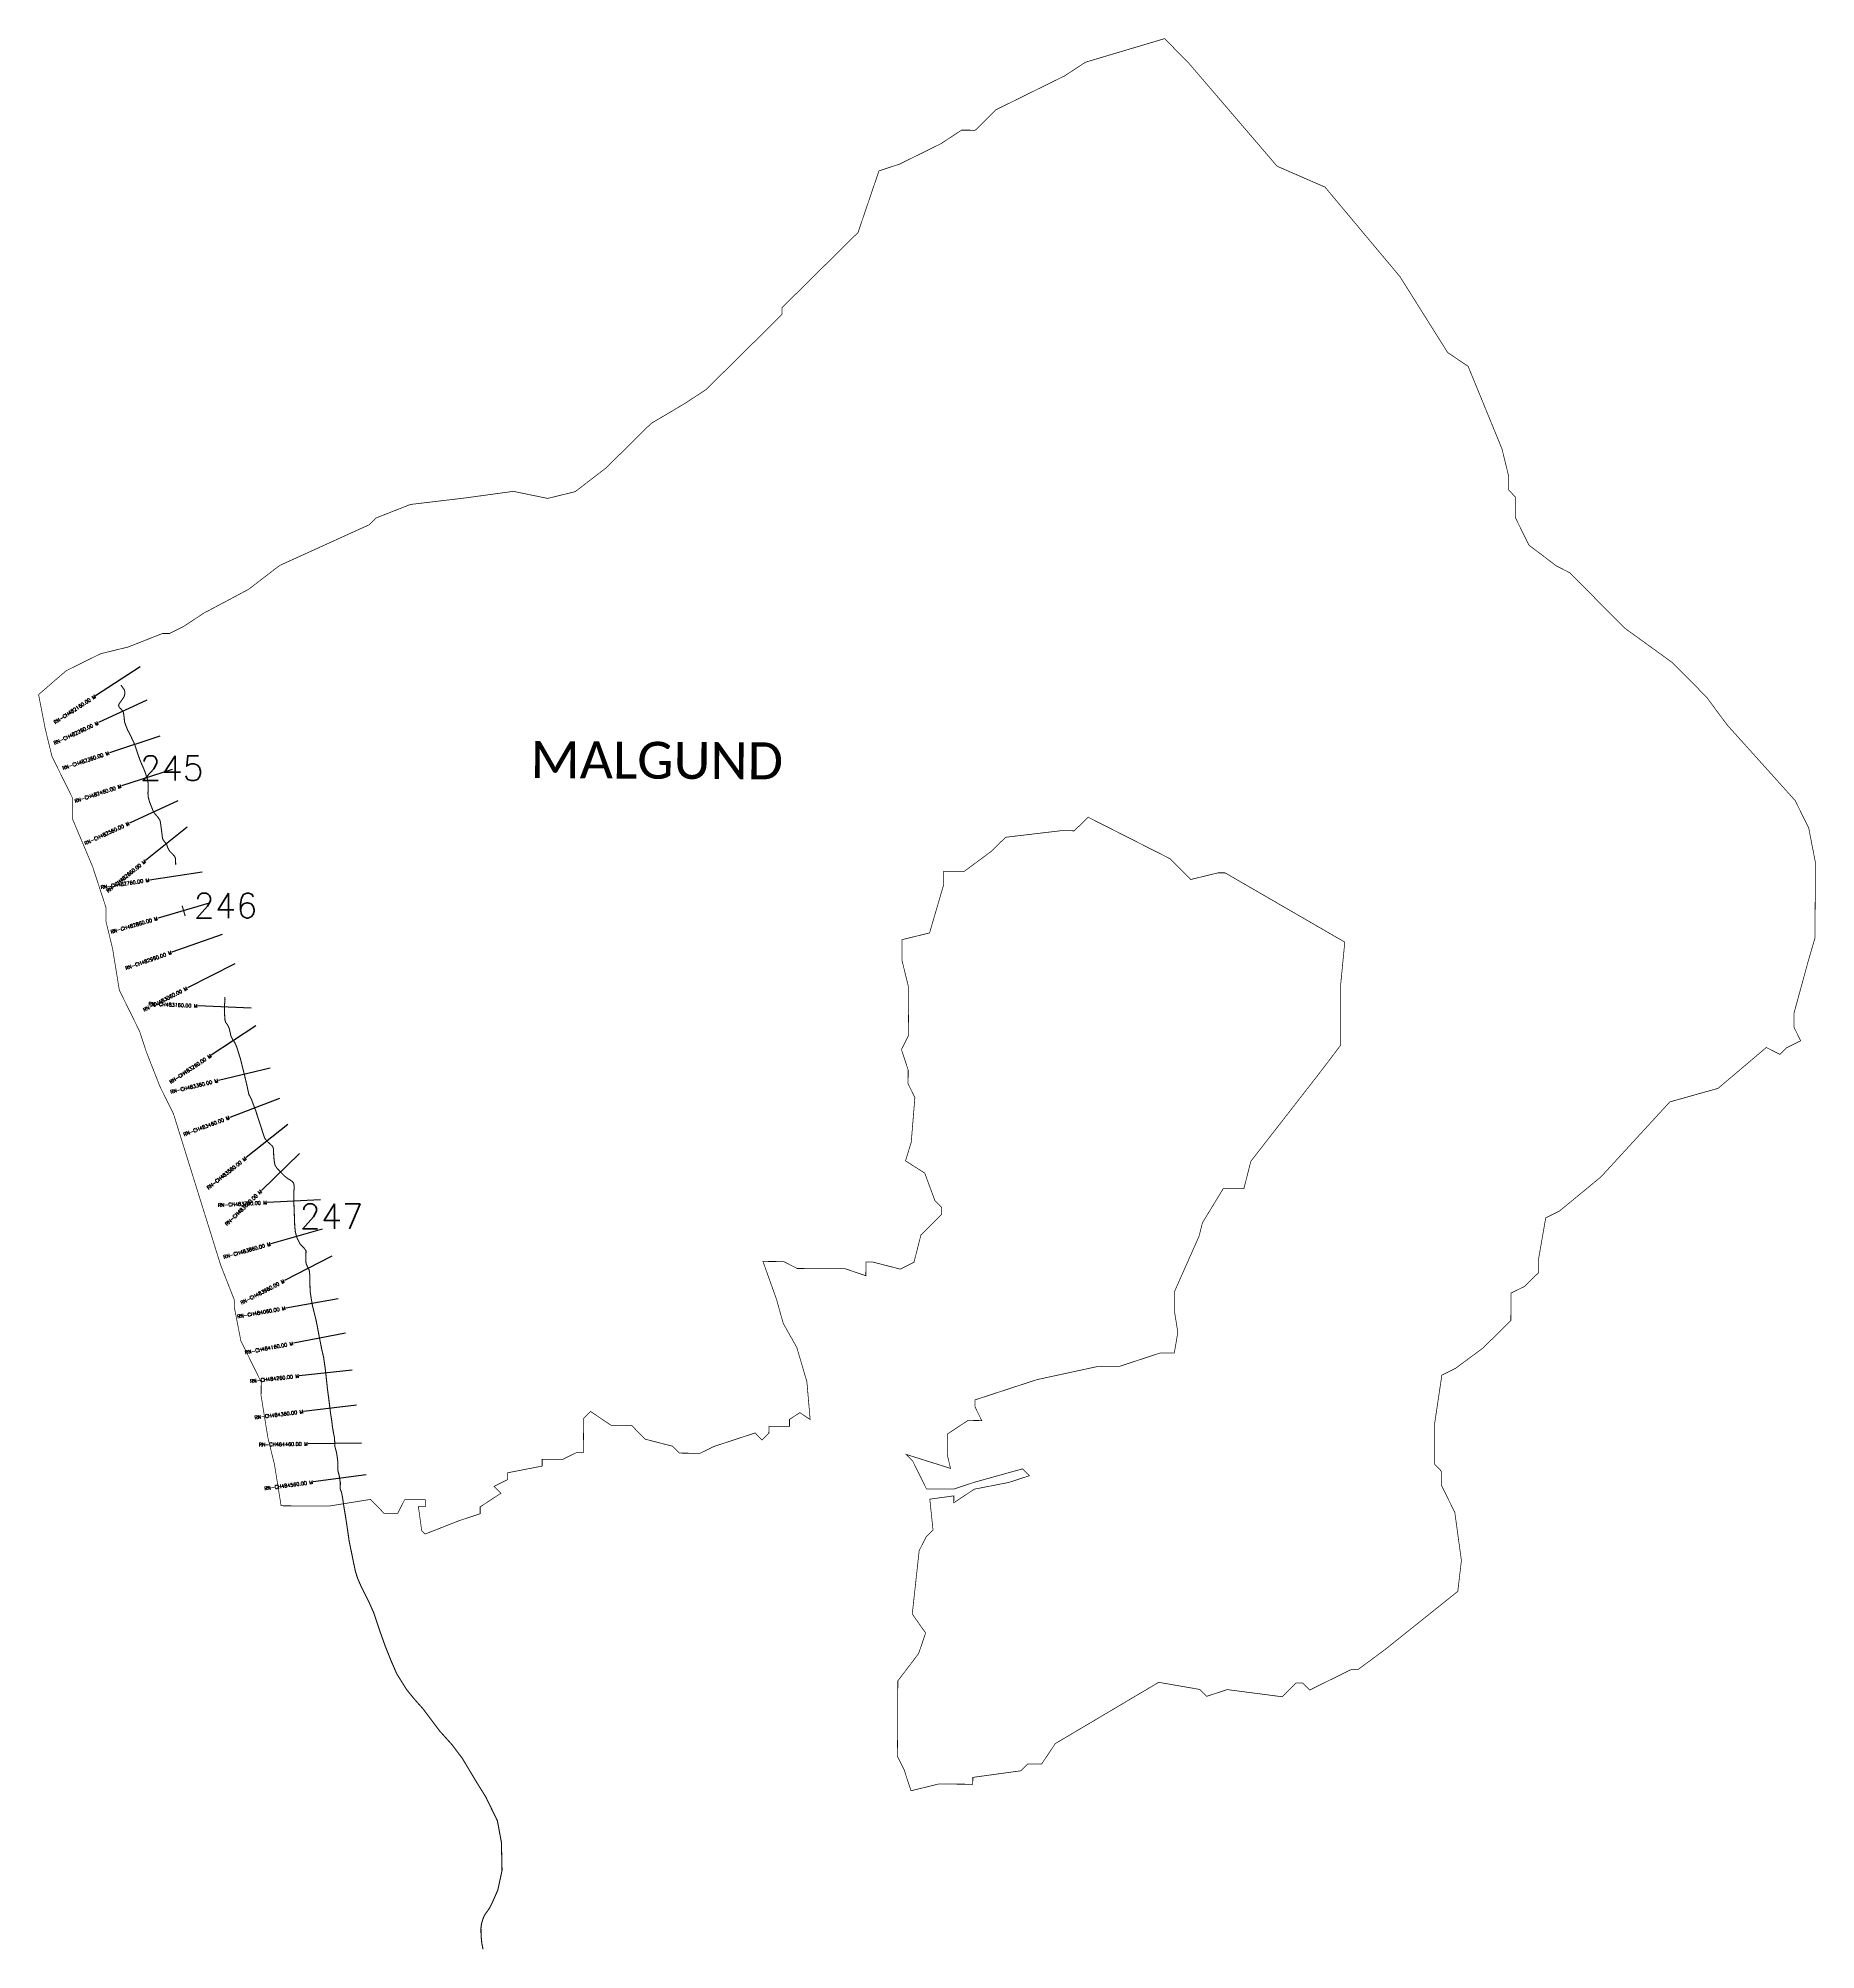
# Model space of a CAD drawing. Header units: metres. Extents: x 314060 to 319067, y 1897447 to 1902832.
import ezdxf
from ezdxf.enums import TextEntityAlignment as Align

# ---------------------------------------------------------------- set-up
doc = ezdxf.new("R2010")
doc.units = ezdxf.units.M
for name, color, linetype in [('CS', 134, 'Continuous'), ('CSMark', 6, 'Continuous'), ('NATURALLY PROTECTED', 3, 'Continuous'), ('VILLAGE NAME', 250, 'Continuous')]:
    doc.layers.add(name, color=color, linetype=linetype)
doc.styles.get("Standard").update_dxf_attribs({"font": 'simplex.shx'})

msp = doc.modelspace()

# ---------------------------------------------------------------- linework, layer by layer
at = {"color": 6, "const_width": 2, "flags": 128}
for points in [[(314061.2, 1900982.7), (314139, 1901050), (314235.9, 1901097.8), (314313.3, 1901116.7), (314410.2, 1901154.8), (314429.8, 1901154.8), (314468.3, 1901173.8), (314526.6, 1901212.2), (314652.6, 1901279.1), (314740, 1901346.3), (314992, 1901460.9), (315011.5, 1901480.1), (315108.4, 1901518.3), (315263.1, 1901536.7), (315398.6, 1901555.3), (315495.1, 1901535.4), (315572.6, 1901554.3), (315660, 1901621.5), (315786.4, 1901746.4), (315883.4, 1901803.9), (315941.6, 1901842.2), (316155.5, 1902053.7), (316155.6, 1902073), (316369.5, 1902284.5), (316428.5, 1902458.2), (316486.6, 1902477.2), (316602.9, 1902534.6), (316661.1, 1902572.9), (316699.8, 1902572.7), (316758.1, 1902630.4), (316952, 1902726), (317010.3, 1902764.3), (317233, 1902830.7), (317300.3, 1902762.7)], [(317300.3, 1902762.7), (317550, 1902471.2), (317685, 1902412.4), (317896.3, 1902159.9), (318030.4, 1901946.4), (318088.2, 1901907.4), (318183.5, 1901674.9), (318202.5, 1901597.5), (318202.3, 1901558.8), (318221.5, 1901539.3), (318221.1, 1901481.4), (318259.4, 1901403.8), (318336.4, 1901345.3), (318374.9, 1901325.7), (318528.8, 1901170.2), (318663.5, 1901072.8), (318759.7, 1900975.6), (318817.2, 1900897.9), (319009.4, 1900684.1), (319047.6, 1900606.6), (319066.4, 1900509.8), (319065.2, 1900297.1), (319045.5, 1900229.5), (319006, 1900084.7), (319006, 1900045.6), (319024.9, 1900007.3), (318986.1, 1899988.2), (318966.7, 1899969), (318928.1, 1899988.5), (318792.1, 1899873.3), (318656.5, 1899835.3), (318462, 1899623.7), (318345.4, 1899527.7), (318306.7, 1899508.6), (318286.6, 1899392.7), (318286.6, 1899354.3), (318247.6, 1899315.6), (318208.8, 1899296.5), (318208.4, 1899219.1), (318130.5, 1899142.2), (318052.9, 1899084.7), (318014.1, 1899065.5), (317994, 1898930.3), (317994, 1898813.7), (318012.6, 1898794.9), (318012.4, 1898756.2), (318050.6, 1898678.6), (318069.2, 1898543.2), (318059, 1898456.2), (317855.1, 1898293.1), (317777.4, 1898235.5), (317758, 1898235.6), (317641.7, 1898178.2), (317622.5, 1898197.7), (317603.2, 1898197.8), (317564.3, 1898159.3), (317409.7, 1898179.5), (317351.6, 1898160.5), (317332.4, 1898179.9), (317216.5, 1898200), (316925.5, 1898027.6), (316886.5, 1897969.8), (316847.8, 1897970), (316828.4, 1897950.8), (316692.9, 1897932.2), (316692.8, 1897912.9), (316596.2, 1897913.4), (316518.7, 1897894.5), (316499.7, 1897952.7), (316480.5, 1897991.4), (316481.7, 1898204.1), (316540.2, 1898281.1), (316559.9, 1898339), (316522.3, 1898392.5), (316541.8, 1898571.2), (316561.4, 1898609.7), (316580.8, 1898628.9), (316571.7, 1898716), (316639.4, 1898725.3), (316639.3, 1898705.9), (316697.5, 1898744.3), (316794.3, 1898763.1), (316852.4, 1898782.1), (316833.2, 1898801.5), (316697.6, 1898763.7), (316639.5, 1898744.6), (316562.2, 1898745), (316523.9, 1898822.6), (316504.7, 1898842.1), (316630.2, 1898802.7), (316620.7, 1898841.4), (316621, 1898899.4), (316679.3, 1898937.8), (316718, 1898937.5), (316698.8, 1898976.3), (316698.9, 1898995.6), (316873.3, 1899052.7), (317047.5, 1899090.4), (317105.5, 1899090), (317221.7, 1899128.1), (317260.4, 1899127.8), (317270.4, 1899185.8), (317261.1, 1899243.8), (317261.4, 1899301.8), (317329.9, 1899456.1), (317339.8, 1899494.8), (317398.4, 1899591.1), (317456.4, 1899590.7), (317476.1, 1899668), (317670.9, 1899918.3), (317729.4, 1899995.3), (317729.4, 1900169.3), (317740.7, 1900285.3), (317403.4, 1900480.5), (317384, 1900480.6), (317306.6, 1900461.7), (317249, 1900520), (317017.6, 1900637.3), (316978.7, 1900598.9), (316940, 1900599.1), (316785.2, 1900580.7), (316746.3, 1900542.2), (316668.7, 1900484.6), (316610.7, 1900485), (316610.5, 1900446.3), (316571, 1900311.2), (316493.5, 1900292.3), (316493.2, 1900234.2), (316512.2, 1900156.8), (316511.4, 1900021.5), (316491.8, 1899982.9), (316510.8, 1899924.8), (316510.6, 1899886.1), (316529.7, 1899847.4), (316519.4, 1899721.8), (316503.3, 1899669.1), (316557.5, 1899634.5), (316586.1, 1899557), (316605.3, 1899537.6), (316605.2, 1899518.2), (316546.8, 1899460.6), (316527.1, 1899383.3), (316488.3, 1899364.2), (316411.1, 1899384), (316391.7, 1899384.1), (316391.5, 1899345.4), (316333.6, 1899365.1), (316198.3, 1899365.9), (316159.7, 1899385.4), (316101.7, 1899385.7), (316139.8, 1899279.2), (316158.8, 1899211.4), (316197, 1899143.5), (316225.5, 1899046.7), (316234.6, 1898940.3), (316205.7, 1898959.8), (316176.5, 1898940.6), (316176.5, 1898921.2), (316118.4, 1898921.6), (316118.3, 1898902.2), (316098.9, 1898883), (316079.7, 1898902.5), (315963.4, 1898864.4), (315924.7, 1898845.3), (315866.7, 1898845.7), (315847.4, 1898865.1), (315770.2, 1898884.9), (315731.8, 1898923.7), (315673.8, 1898924.1), (315616, 1898963.1), (315596.5, 1898943.9), (315595.9, 1898847.2), (315576.6, 1898847.3), (315537.8, 1898828.2), (315479.8, 1898828.5), (315479.7, 1898809.2), (315382.9, 1898790.4), (315382.8, 1898771.1), (315344.1, 1898751.9), (315363.3, 1898732.5), (315305.1, 1898694.2), (315305.1, 1898674.9), (315246.9, 1898655.8), (315150, 1898617.7), (315140.4, 1898627.4), (315131.1, 1898695.1), (315150.4, 1898695), (315150.5, 1898714.3), (315092.5, 1898714.7), (315073, 1898676.2), (315034.3, 1898676.4), (314995.8, 1898715.2), (314879.7, 1898696.6), (314744.4, 1898697.3), (314725.7, 1898813.4), (314706.8, 1898890.9), (314688.1, 1899007), (314688.3, 1899045.7), (314631, 1899162), (314612.2, 1899258.8), (314612.3, 1899278.1), (314574.2, 1899375), (314441.3, 1899801.2), (314403, 1899878.7), (314364.9, 1899975.6), (314345.9, 1900033.7), (314288.6, 1900150.1), (314269.8, 1900266.2), (314251, 1900343.6), (314251.2, 1900382.3), (314213.2, 1900498.5), (314155.9, 1900634.2), (314156.3, 1900692.2), (314098.9, 1900808.5), (314080, 1900886), (314061.2, 1900982.7)]]:
    msp.add_lwpolyline(points, dxfattribs=at)
at = {"layer": 'CS'}
for p, q in [((314347.5, 1901061.2), (314221.9, 1900979.2)), ((314366.3, 1900967.1), (314230.3, 1900903.8)), ((314403, 1900865.9), (314260.6, 1900818.7)), ((314437.8, 1900771.8), (314295.2, 1900725.3)), ((314453.7, 1900683), (314317.3, 1900620.7)), ((314479.5, 1900608.8), (314362.6, 1900514.9)), ((314522.3, 1900482.4), (314373.9, 1900460.2)), ((314541.7, 1900395), (314397.8, 1900352.7)), ((314578.5, 1900306.5), (314436.9, 1900257.1)), ((314614.4, 1900224), (314480.5, 1900156.3)), ((314659.8, 1900099.1), (314509.9, 1900105.6)), ((314672.7, 1900049.2), (314547.5, 1899966.6)), ((314713.5, 1899930.7), (314567.6, 1899895.7)), ((314740.2, 1899844.4), (314599.7, 1899791.7)), ((314763.2, 1899771.6), (314645.9, 1899678.2)), ((314796.4, 1899690.3), (314688.8, 1899585.8)), ((314854.9, 1899559.5), (314705.2, 1899551.6)), ((314860.1, 1899476.7), (314715.8, 1899435.7)), ((314887.7, 1899400.6), (314754.3, 1899331.9)), ((314905.4, 1899280.4), (314757.7, 1899254.4)), ((314926.2, 1899184), (314779, 1899155.3)), ((314944.6, 1899079.4), (314795.5, 1899063.2)), ((314956.4, 1898981.2), (314807.5, 1898962.8)), ((314970.4, 1898874.2), (314820.4, 1898871.9)), ((314983.5, 1898784.6), (314834.8, 1898764.5))]:
    msp.add_line(p, q, dxfattribs=at)
at = {"layer": 'NATURALLY PROTECTED', "const_width": 3, "flags": 128}
for points in [[(314293, 1901009.3), (314296.1, 1901005.4), (314303.1, 1900995.6), (314303.9, 1900990.9), (314304, 1900983.6), (314301.7, 1900976.3), (314298.1, 1900970.8), (314292, 1900962.2), (314289.1, 1900958.4), (314287.2, 1900955), (314286.7, 1900951.1), (314288.5, 1900946.5), (314293.6, 1900941.9), (314297.8, 1900936.5), (314300.4, 1900931.1), (314301.6, 1900922.8), (314303.5, 1900905.4), (314305.7, 1900898.8), (314312.2, 1900882.6), (314319.2, 1900869.4), (314331.8, 1900842.4), (314339.4, 1900819.3), (314346.8, 1900798), (314356.5, 1900776), (314362, 1900762.3), (314368.4, 1900742.7), (314370.1, 1900729.8), (314370.1, 1900717.8), (314369.2, 1900704.8), (314370.2, 1900693.7), (314373.6, 1900680.7), (314382.2, 1900659.1), (314386.5, 1900649.8), (314390.7, 1900644.8), (314397.8, 1900636.7), (314403.5, 1900627.6), (314405.1, 1900617.7), (314407.4, 1900601.1), (314409.5, 1900584.3), (314410.4, 1900577), (314413.9, 1900570.8), (314421.6, 1900561.2), (314425.9, 1900549.3), (314430.4, 1900541.6), (314440.2, 1900531.6), (314444.4, 1900527), (314446.5, 1900522.1), (314447.2, 1900513.9), (314447.3, 1900504)], [(314465.6, 1900387.9), (314474.2, 1900358.7)], [(314585.6, 1900130.9), (314586.3, 1900123.7), (314585.2, 1900110.7), (314584.5, 1900094.2), (314585, 1900083.6), (314586.4, 1900065.2), (314588.3, 1900058.9), (314593.1, 1900053), (314597.8, 1900043.8), (314600.1, 1900033.8), (314603.4, 1900019.7), (314608.6, 1900010.1), (314614.5, 1900001.2), (314620, 1899988.1), (314629.8, 1899956.1), (314639.5, 1899917.5), (314647.8, 1899883), (314653.5, 1899856.4), (314661.3, 1899841.1), (314672.5, 1899811.3), (314685.3, 1899772.1), (314698, 1899733.1), (314705.6, 1899723.6), (314720.1, 1899710.4), (314722.5, 1899704.2), (314723.8, 1899680.2), (314725.8, 1899662.8), (314727.8, 1899655.6), (314733.4, 1899647.5), (314754.4, 1899625.9), (314763.8, 1899618.7), (314769, 1899615.6), (314772.7, 1899613.3), (314778.3, 1899608.5), (314780.5, 1899603.6), (314781.2, 1899593.7), (314780.5, 1899584.7), (314779.9, 1899558.2), (314780.6, 1899544.9), (314781.8, 1899511.6), (314782.8, 1899484), (314784.6, 1899468), (314789.2, 1899452), (314798.5, 1899433.7), (314809.4, 1899422.9), (314814.6, 1899415.4), (314814.3, 1899406.6), (314814.3, 1899406.6), (314813.7, 1899396.5), (314813.8, 1899388.5), (314815, 1899379.5), (314817.9, 1899372.3), (314823.6, 1899361.2), (314825.4, 1899344.4), (314825.6, 1899318.6), (314826.2, 1899301.5), (314829.2, 1899281), (314832.4, 1899262.6), (314843.7, 1899216.5), (314851.5, 1899175.3), (314858.3, 1899140.5), (314864, 1899116.2), (314869, 1899081.7), (314874.9, 1899026.5), (314878.5, 1898999.5), (314880.7, 1898982), (314883.9, 1898955.9), (314887, 1898936.6), (314889, 1898919.6), (314891.3, 1898906.3), (314892.7, 1898898.6), (314894.5, 1898890.5), (314895.3, 1898878.7), (314895.5, 1898866), (314897.4, 1898858.2), (314900.3, 1898848.4), (314902.4, 1898835.1), (314904, 1898822.5), (314903.8, 1898804.3), (314904.7, 1898794.4), (314906.9, 1898786.4), (314908.1, 1898782.4), (314909.7, 1898770.3), (314911.2, 1898763.4), (314911.3, 1898759.5), (314910.9, 1898753.1), (314910.6, 1898747.1), (314911.6, 1898742.2), (314914.7, 1898735), (314917.6, 1898719.1), (314921.6, 1898692.3), (314925.9, 1898666.9), (314931, 1898632.9), (314934, 1898612.5), (314935.5, 1898600.7), (314946.2, 1898548.4), (314953.2, 1898514.5), (314959.7, 1898493.2), (314970, 1898469.6), (314993, 1898423.6), (315006.3, 1898393.5), (315013.7, 1898370.8), (315021.3, 1898347.8), (315037.7, 1898301.8), (315055.5, 1898257.5), (315070.3, 1898223.7), (315098.2, 1898179.1), (315120.4, 1898151.9), (315144.9, 1898124.5), (315191.6, 1898062.2), (315225.7, 1898024.4), (315255.2, 1897985.3), (315293.9, 1897920.4), (315321.2, 1897876.7), (315353.7, 1897809.7), (315365, 1897748.8), (315366.7, 1897669.6), (315354.7, 1897614.5), (315338.8, 1897578.4), (315331.8, 1897564.5), (315317.1, 1897543.5), (315313, 1897533.5), (315308.8, 1897519.6), (315307.3, 1897507.9), (315307.7, 1897484.7), (315309.9, 1897464.1), (315313.2, 1897448)]]:
    msp.add_lwpolyline(points, dxfattribs=at)

# ---------------------------------------------------------------- texts
at = {"char_height": 70, "attachment_point": 1}
for s, insert in [('245', (314346.6, 1900810.6)), ('246', (314497.6, 1900422.9)), ('247', (314796.2, 1899548))]:
    msp.add_mtext_dynamic_manual_height_columns(s, width=95.172, gutter_width=1, heights=[0], dxfattribs=dict(at, insert=insert))
at = {"layer": 'CSMark'}
for s, rotation, p in [('RN-CH482160.00 M', 33.1381, (314221, 1900978.6)), ('RN-CH482260.00 M', 24.9591, (314229.4, 1900903.4)), ('RN-CH482360.00 M', 18.3321, (314259.7, 1900818.4)), ('RN-CH482460.00 M', 18.0866, (314294.2, 1900725)), ('RN-CH482560.00 M', 24.5394, (314316.4, 1900620.3)), ('RN-CH482660.00 M', 38.7938, (314361.8, 1900514.2)), ('RN-CH482760.00 M', 8.4893, (314372.9, 1900460.1)), ('RN-CH482860.00 M', 16.3487, (314396.8, 1900352.5)), ('RN-CH482960.00 M', 19.2277, (314436, 1900256.7)), ('RN-CH483060.00 M', 26.8336, (314479.6, 1900155.8)), ('RN-CH483160.00 M', 357.4978, (314508.9, 1900105.6)), ('RN-CH483260.00 M', 33.3954, (314546.6, 1899966.1)), ('RN-CH483360.00 M', 13.4896, (314566.7, 1899895.4)), ('RN-CH483460.00 M', 20.56, (314598.8, 1899791.4)), ('RN-CH483560.00 M', 38.5145, (314645.1, 1899677.5)), ('RN-CH483660.00 M', 44.1497, (314688.1, 1899585.1)), ('RN-CH483760.00 M', 3.0161, (314704.2, 1899551.6)), ('RN-CH483860.00 M', 15.8919, (314714.9, 1899435.4)), ('RN-CH483960.00 M', 27.263, (314753.4, 1899331.4)), ('RN-CH484060.00 M', 10.0037, (314756.7, 1899254.2)), ('RN-CH484160.00 M', 11.0227, (314778, 1899155.1)), ('RN-CH484260.00 M', 6.1857, (314794.5, 1899063.1)), ('RN-CH484360.00 M', 7.06, (314806.5, 1898962.7)), ('RN-CH484460.00 M', 0.9049, (314819.4, 1898871.8)), ('RN-CH484560.00 M', 7.7192, (314833.8, 1898764.3))]:
    msp.add_text(s, height=10, rotation=rotation, dxfattribs=at).set_placement(p, align=Align.MIDDLE_RIGHT)
at = {"layer": 'VILLAGE NAME', "insert": (315447.2, 1900851.7), "char_height": 104.042, "attachment_point": 1, "rotation": 359.6762}
msp.add_mtext_dynamic_manual_height_columns('{\\fCalibri|b0|i0|c0|p34;MALGUND}', width=844.715, gutter_width=520.2, heights=[0], dxfattribs=at)

doc.saveas('drawing.dxf')
